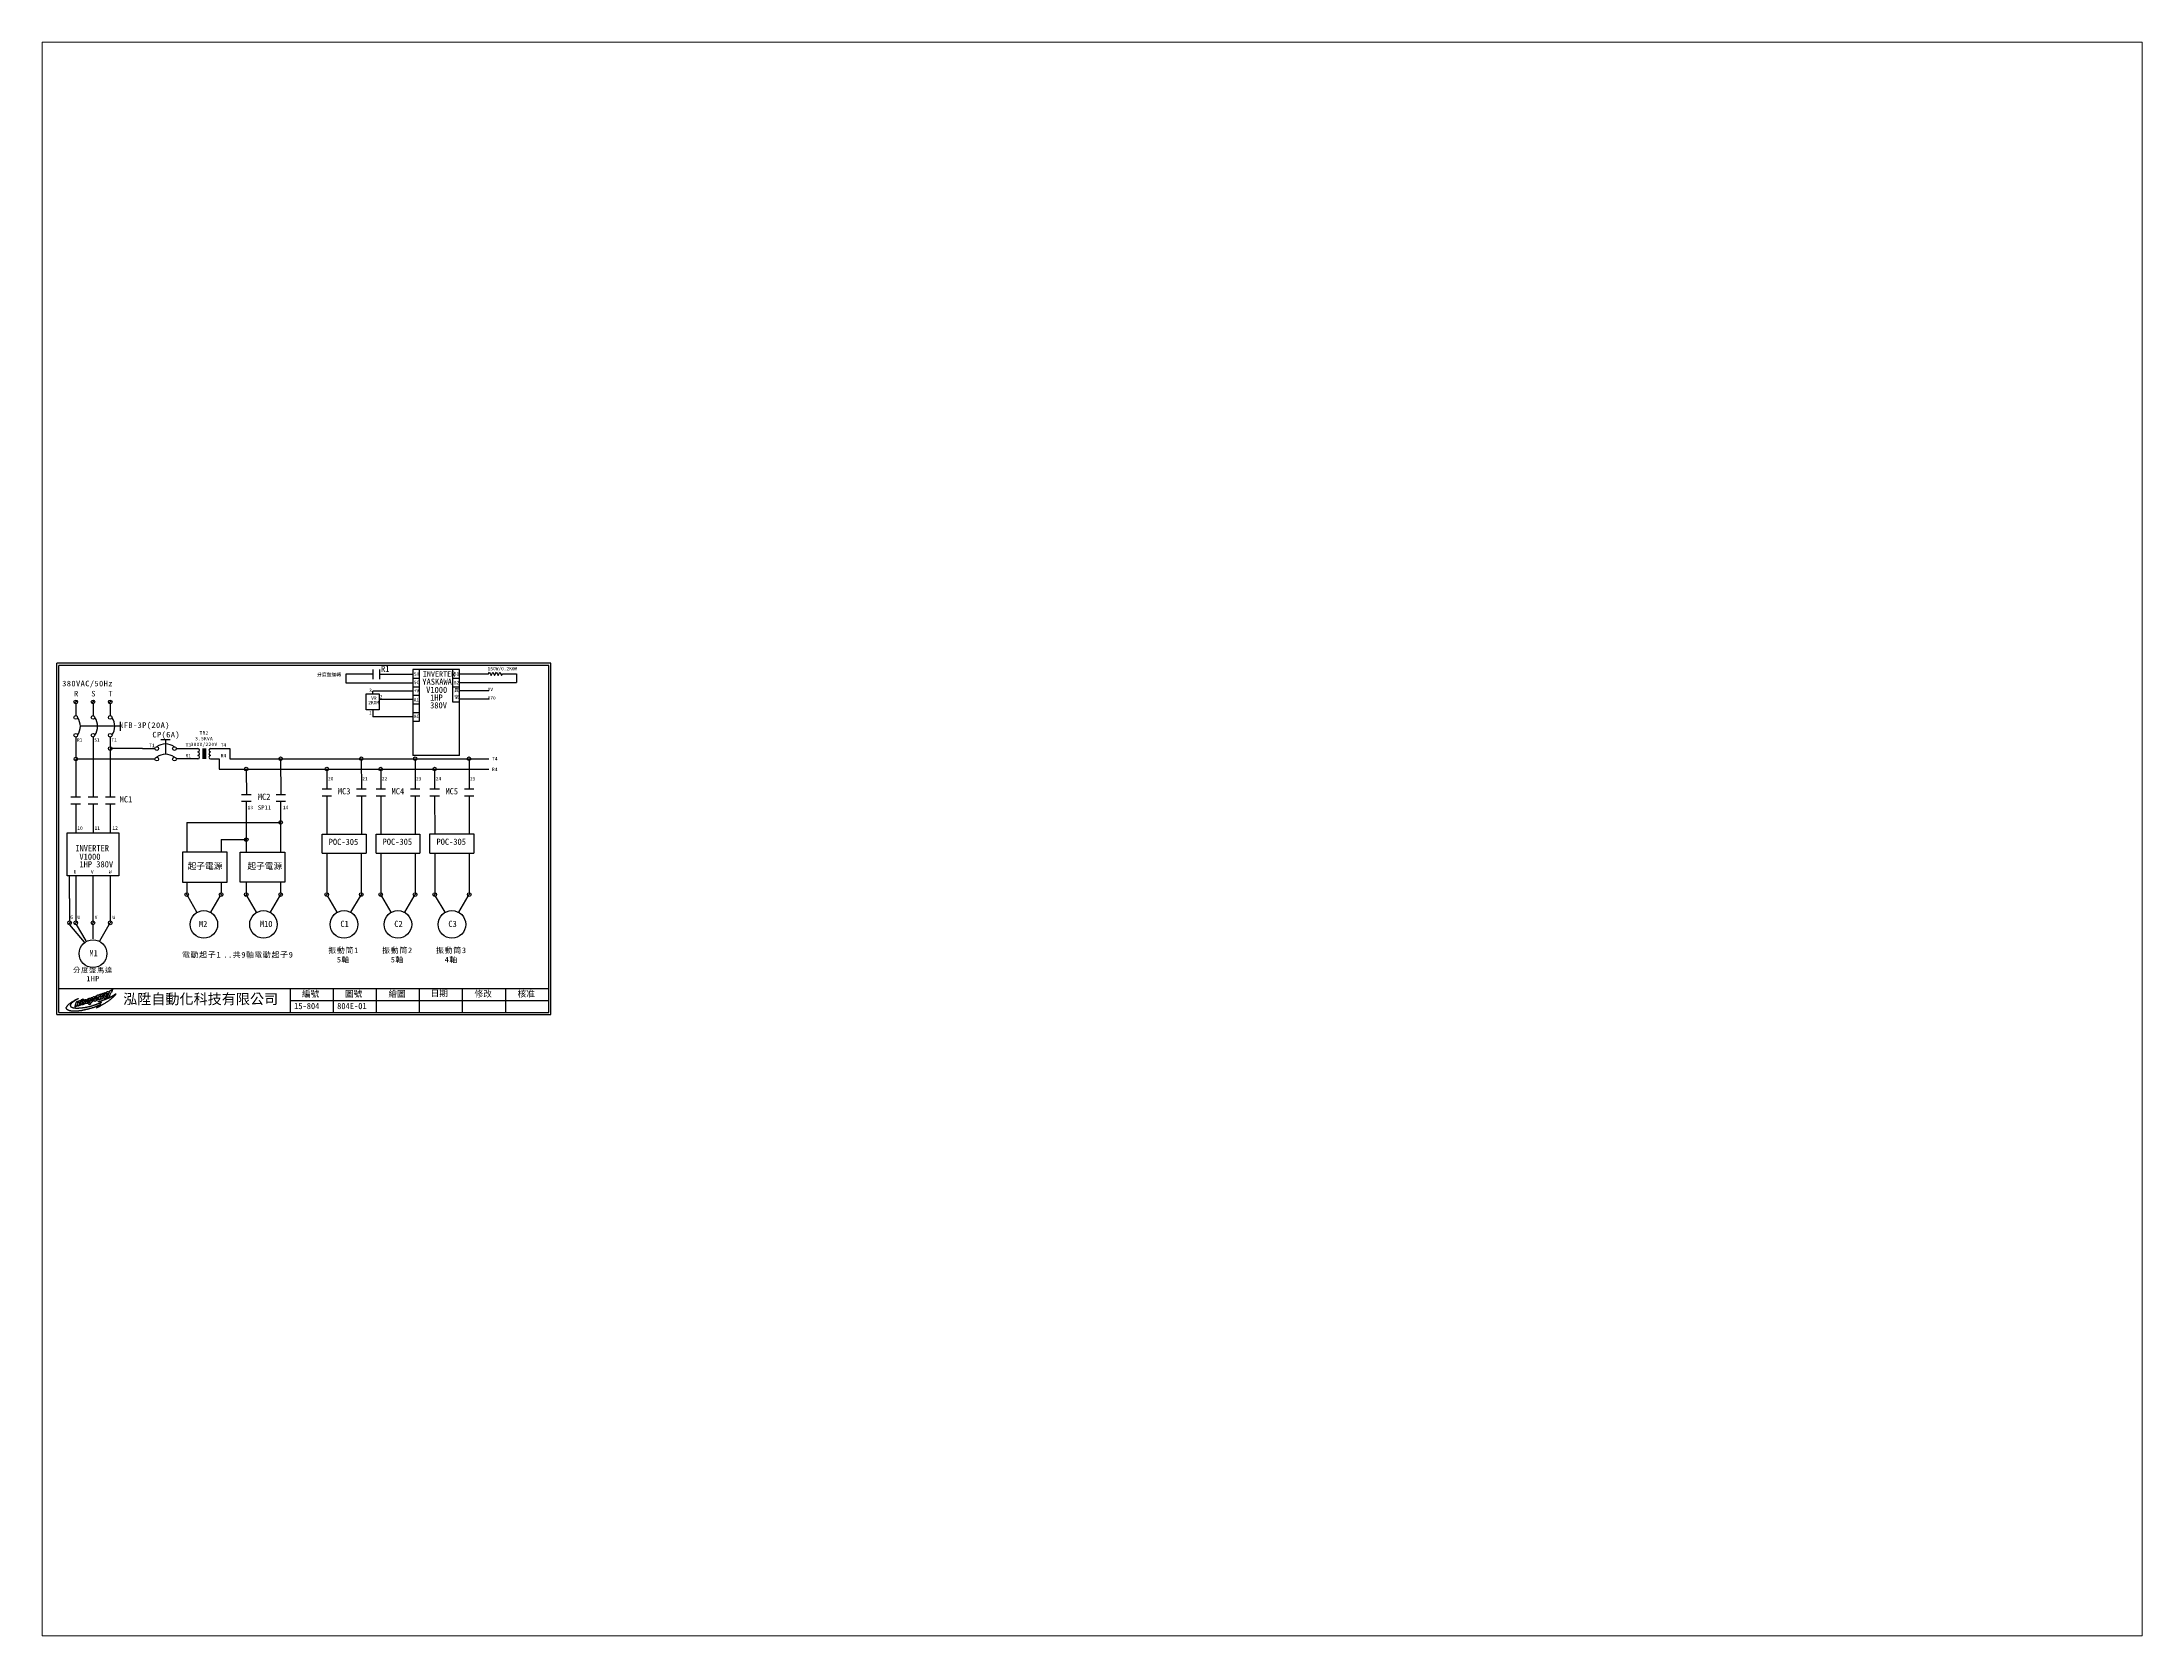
# Paper-space layout '配置1' of a CAD drawing. Extents: x 26 to 231, y 20 to 176.
# The model-space entities are those that its viewports show. They can reach past a viewport. Long polylines and large blocks are cut down to what shows.
import ezdxf

# ---------------------------------------------------------------- set-up
doc = ezdxf.new("R2010")
doc.units = 0
doc.linetypes.add('HIDDEN9', pattern=[3.5, 2, -1.5])
doc.layers.get('0').update_dxf_attribs({"linetype": 'CONTINUOUS'})
for name, color, linetype in [('圖框層', 7, 'CONTINUOUS'), ('標尺寸層', 3, 'CONTINUOUS'), ('輪廓線層', 7, 'CONTINUOUS')]:
    doc.layers.add(name, color=color, linetype=linetype)
doc.styles.add('STSL', font='kaiu.ttf')
doc.styles.add('標楷體', font='kaiu.ttf')

msp = doc.modelspace()

# ---------------------------------------------------------------- linework, layer by layer
for p, q in [((193.7, 200.6), (177.9, 200.6)), ((177.9, 200.6), (177.9, 195.6)), ((177.9, 195.6), (216.8, 195.6)), ((197.6, 200.6), (216.8, 200.6)), ((243.9, 203.4), (216.8, 203.4)), ((216.8, 203.4), (216.8, 153.4)), ((216.8, 203.4), (216.8, 193.4)), ((216.8, 203.4), (216.8, 198.4)), ((216.8, 198.4), (220.7, 198.4)), ((220.7, 198.4), (220.7, 203.4)), ((220.7, 193.4), (220.7, 198.4)), ((240, 203.4), (240, 198.4)), ((240, 198.4), (243.9, 198.4)), ((240, 198.4), (240, 193.4)), ((243.9, 153.4), (243.9, 203.4)), ((243.9, 198.4), (243.9, 203.4)), ((243.9, 200.9), (260.9, 200.9)), ((243.9, 193.4), (243.9, 198.4)), ((243.9, 195.9), (277, 195.9)), ((260.9, 200.9), (261.4, 201.9)), ((261.4, 201.9), (262.4, 199.9)), ((262.4, 199.9), (263.4, 201.9)), ((263.4, 201.9), (264.4, 199.9)), ((264.4, 199.9), (265.4, 201.9)), ((265.4, 201.9), (266.4, 199.9)), ((266.4, 199.9), (267.4, 201.9)), ((267.4, 201.9), (268.4, 199.9)), ((268.4, 199.9), (268.9, 200.9)), ((268.9, 200.9), (277, 200.9)), ((277, 200.9), (277, 195.9)), ((21.9, 185.3), (20.3, 183.8)), ((31.9, 185.3), (30.3, 183.8)), ((41.9, 185.3), (40.3, 183.8)), ((189.8, 189.3), (197.4, 189.3)), ((189.8, 179.9), (189.8, 189.3)), ((193.6, 189.3), (193.6, 190.9)), ((216.8, 190.9), (193.6, 190.9)), ((197.4, 189.3), (197.4, 179.9)), ((216.8, 185.9), (197.4, 185.9)), ((216.8, 193.4), (220.7, 193.4)), ((216.8, 188.4), (220.7, 188.4)), ((216.8, 183.4), (220.7, 183.4)), ((220.7, 188.4), (220.7, 193.4)), ((220.7, 183.4), (220.7, 188.4)), ((220.7, 178.4), (220.7, 183.4)), ((240, 193.4), (243.9, 193.4)), ((240, 193.4), (244, 193.4)), ((240, 193.4), (240, 188.4)), ((240, 184.7), (244, 184.7)), ((197.4, 179.9), (189.8, 179.9)), ((193.6, 179.9), (193.6, 175.9)), ((216.8, 175.9), (193.6, 175.9)), ((216.8, 178.4), (220.7, 178.4)), ((216.8, 173.4), (220.7, 173.4)), ((220.7, 173.4), (220.7, 178.4)), ((21.1, 152.5), (21.1, 152.4)), ((21.1, 151.3), (21.1, 129.4)), ((140.1, 151.6), (140.2, 130.9)), ((186.9, 151.6), (186.9, 150.6)), ((186.9, 151.6), (187, 134.1)), ((243.9, 153.4), (216.8, 153.4)), ((218.2, 151.6), (218.2, 134.1)), ((249.5, 151.6), (249.5, 150.6)), ((249.5, 151.6), (249.5, 134.1)), ((41.1, 142.5), (41.1, 129.4)), ((120.1, 144.5), (120.2, 130.9)), ((166.9, 145.6), (167, 134.1)), ((198.2, 144.6), (198.2, 134.1)), ((229.5, 144.6), (229.5, 134.1)), ((41.1, 125.4), (41.1, 115.4)), ((120.1, 126.9), (120.1, 121)), ((140.1, 126.9), (140.1, 121)), ((167, 130.1), (167, 107.8)), ((187, 130.1), (187, 107.8)), ((198.3, 130.1), (198.3, 107.8)), ((218.2, 130.1), (218.3, 107.8)), ((229.5, 130.1), (229.6, 107.9)), ((249.5, 130.1), (249.6, 107.9)), ((85.5, 114.6), (85.5, 97.3)), ((120.1, 121), (120.1, 97.3)), ((140.1, 121), (140.1, 97.3)), ((105.5, 104.6), (105.5, 97.3)), ((166.9, 96.7), (166.9, 73.8)), ((186.9, 96.7), (186.9, 73.8)), ((198.2, 96.7), (198.2, 73.8)), ((218.2, 96.7), (218.2, 73.8)), ((229.6, 96.7), (229.6, 73.8)), ((249.6, 96.7), (249.6, 73.8)), ((41.1, 83.6), (41.1, 57.4)), ((84.8, 73.5), (86.3, 72)), ((85.5, 79.9), (85.5, 73.8)), ((104.8, 73.5), (106.3, 72)), ((105.5, 79.9), (105.5, 73.8)), ((120.9, 73.5), (119.4, 72)), ((120.1, 79.9), (120.1, 73.8)), ((140.9, 73.5), (139.4, 72)), ((140.1, 79.9), (140.1, 73.8)), ((167.7, 73.5), (166.2, 72)), ((187.7, 73.5), (186.2, 72)), ((199, 73.5), (197.5, 72)), ((219, 73.5), (217.5, 72)), ((230.3, 73.5), (228.8, 72)), ((250.3, 73.5), (248.8, 72)), ((91.5, 62.4), (86.1, 71.8)), ((99.5, 62.4), (105, 71.8)), ((126.1, 62.4), (120.7, 71.8)), ((134.1, 62.4), (139.6, 71.8)), ((172.9, 62.4), (167.5, 71.8)), ((180.9, 62.4), (186.4, 71.8)), ((204.2, 62.4), (198.8, 71.8)), ((212.2, 62.4), (217.7, 71.8)), ((235.6, 62.4), (230.1, 71.8)), ((243.6, 62.4), (249, 71.8)), ((18.3, 57.1), (16.8, 55.5)), ((21.8, 57.1), (20.3, 55.5)), ((27.1, 45.9), (21.6, 55.4)), ((31.8, 57), (30.3, 55.5)), ((35.1, 45.9), (40.5, 55.4)), ((41.8, 57.1), (40.3, 55.5))]:
    msp.add_line(p, q)
at = {"color": 7}
for p, q in [((240, 188.5), (240, 184.7)), ((243.8, 191.3), (261.1, 191.3)), ((243.9, 186.4), (261, 186.4))]:
    msp.add_line(p, q, dxfattribs=at)
at = {"color": 7, "linetype": 'HIDDEN9'}
for p, q in [((46.8, 170.4), (23.8, 170.4)), ((73.2, 162.8), (73.2, 154.1))]:
    msp.add_line(p, q, dxfattribs=at)
for centre, radius in [((21.1, 184.6), 1.07), ((31.1, 184.6), 1.07), ((41.1, 184.6), 1.07), ((21.1, 175.6), 1.07), ((31.1, 175.6), 1.07), ((41.1, 175.6), 1.07), ((21.1, 165.2), 1.07), ((31.1, 165.2), 1.07), ((41.1, 165.2), 1.07), ((21.1, 151.4), 1), ((41.1, 157.5), 1.07), ((68.1, 157.5), 1.07), ((68.1, 151.4), 1.07), ((78.4, 157.5), 1.07), ((78.4, 151.4), 1.07), ((120.1, 145.6), 1.07), ((140.1, 151.6), 1.07), ((229.5, 145.6), 1), ((249.5, 151.6), 1), ((140.1, 114.6), 1.07), ((120.1, 104.6), 1.07), ((85.5, 72.7), 1.07), ((105.5, 72.7), 1.07), ((120.1, 72.7), 1.07), ((140.1, 72.7), 1.07), ((166.9, 72.7), 1.07), ((186.9, 72.7), 1.07), ((198.2, 72.7), 1.07), ((218.2, 72.7), 1.07), ((229.6, 72.7), 1.07), ((249.6, 72.7), 1.07), ((95.5, 55.4), 8), ((130.1, 55.4), 8), ((176.9, 55.4), 8), ((208.2, 55.4), 8), ((239.6, 55.4), 8), ((17.5, 56.3), 1.07), ((21.1, 56.3), 1.07), ((31.1, 56.3), 1.07), ((41.1, 56.3), 1.07), ((31.1, 38.4), 8)]:
    msp.add_circle(centre, radius)
at = {"color": 7}
for centre, start, end in [((14.7, 170.4), 325.1286, 34.8714), ((24.7, 170.4), 325.1286, 34.8714), ((34.7, 170.4), 325.1286, 34.8714), ((73.2, 151.1), 55.1286, 124.8714), ((73.2, 145.1), 55.1286, 124.8714)]:
    msp.add_arc(centre, 9.05, start, end, dxfattribs=at)
at = {"layer": '圖框層', "color": 7}
for p, q in [((297, 207), (10, 207)), ((10, 3), (10, 207)), ((295.8, 205.7), (11.2, 205.7)), ((11.2, 4.2), (11.2, 205.7)), ((295.8, 4.2), (295.8, 205.7)), ((297, 3), (297, 207)), ((11.2, 18.2), (295.8, 18.2)), ((145.8, 4.2), (145.8, 18.2)), ((170.8, 4.2), (170.8, 18.2)), ((195.8, 4.2), (195.8, 18.2)), ((220.8, 4.2), (220.8, 18.2)), ((245.8, 4.2), (245.8, 18.2)), ((270.8, 4.2), (270.8, 18.2)), ((10, 3), (297, 3)), ((11.2, 4.2), (295.8, 4.2)), ((145.8, 11.2), (295.8, 11.2))]:
    msp.add_line(p, q, dxfattribs=at)
at = {"layer": '標尺寸層', "color": 7}
for p, q in [((193.7, 203.4), (193.7, 197.8)), ((197.6, 203.4), (197.6, 197.8)), ((21.1, 183.5), (21.1, 176.7)), ((31.1, 183.5), (31.1, 176.7)), ((41.1, 183.5), (41.1, 176.7)), ((46.8, 173.1), (46.8, 167.7)), ((21.1, 164.2), (21.1, 164.1)), ((21.1, 164.2), (21.1, 152.5)), ((31.1, 164.2), (31.1, 164.1)), ((31.1, 164.1), (31.1, 155)), ((41.1, 164.2), (41.1, 164.1)), ((41.1, 164.1), (41.1, 158.6)), ((70.5, 162.8), (76, 162.8)), ((21.1, 151.4), (21.1, 151.3)), ((67, 151.4), (21.1, 151.3)), ((31.1, 155), (31.1, 129.4)), ((31.1, 153.9), (31.1, 153.8)), ((59.9, 157.5), (41.1, 157.5)), ((41.1, 157.5), (41.1, 142.5)), ((41.1, 156.4), (41.1, 156.3)), ((59.9, 157.5), (67, 157.5)), ((79.5, 157.5), (79.6, 157.5)), ((85.4, 151.5), (79.5, 151.5)), ((79.6, 157.5), (92, 157.5)), ((92, 151.5), (85.4, 151.5)), ((94.9, 157.5), (94.9, 151.6)), ((95.6, 157.5), (95.6, 151.6)), ((96.4, 157.5), (96.4, 151.6)), ((99.4, 157.5), (110.5, 157.5)), ((99.4, 151.5), (104.4, 151.5)), ((104.4, 151.5), (104.4, 145.6)), ((110.5, 157.5), (110.5, 151.6)), ((110.5, 151.6), (120.1, 151.6)), ((120.1, 151.6), (166.9, 151.6)), ((166.9, 151.6), (261.1, 151.6)), ((104.4, 145.6), (120.1, 145.6)), ((120.1, 145.6), (166.9, 145.6)), ((166.9, 145.6), (261.1, 145.6)), ((198.2, 145.6), (229.5, 145.6)), ((18.3, 129.4), (23.9, 129.4)), ((18.3, 125.4), (23.9, 125.4)), ((21.1, 125.4), (21.1, 115.4)), ((28.3, 129.4), (33.9, 129.4)), ((28.3, 125.4), (33.9, 125.4)), ((31.1, 125.4), (31.1, 108.6)), ((38.3, 129.4), (43.9, 129.4)), ((38.3, 125.4), (43.9, 125.4)), ((117.4, 130.9), (122.9, 130.9)), ((117.4, 126.9), (122.9, 126.9)), ((120.1, 126.9), (120.1, 121)), ((137.4, 130.9), (142.9, 130.9)), ((137.4, 126.9), (142.9, 126.9)), ((164.2, 134.1), (169.7, 134.1)), ((164.2, 130.1), (169.7, 130.1)), ((184.2, 134.1), (189.7, 134.1)), ((184.2, 130.1), (189.7, 130.1)), ((195.5, 134.1), (201, 134.1)), ((195.5, 130.1), (201, 130.1)), ((215.5, 134.1), (221, 134.1)), ((215.5, 130.1), (221, 130.1)), ((226.8, 134.1), (232.3, 134.1)), ((226.8, 130.1), (232.3, 130.1)), ((246.8, 134.1), (252.3, 134.1)), ((246.8, 130.1), (252.3, 130.1)), ((21.1, 115.4), (21.1, 108.6)), ((41.1, 115.4), (41.1, 108.6)), ((85.5, 114.6), (140.1, 114.6)), ((16.1, 83.6), (16.1, 108.6)), ((16.1, 108.6), (41.1, 108.6)), ((41.1, 108.6), (46.1, 108.6)), ((46.1, 108.6), (46.1, 83.6)), ((105.5, 104.6), (120.1, 104.6)), ((164.2, 107.8), (169.7, 107.8)), ((164.2, 96.7), (164.2, 107.8)), ((169.7, 107.8), (184.2, 107.8)), ((184.2, 107.8), (189.7, 107.8)), ((189.7, 107.8), (189.7, 96.7)), ((195.5, 107.8), (201, 107.8)), ((195.5, 96.7), (195.5, 107.8)), ((201, 107.8), (215.5, 107.8)), ((215.5, 107.8), (221, 107.8)), ((221, 107.8), (221, 96.7)), ((226.8, 107.9), (232.3, 107.9)), ((226.8, 96.7), (226.8, 107.9)), ((232.3, 107.9), (246.8, 107.9)), ((246.8, 107.9), (252.3, 107.9)), ((252.3, 107.9), (252.3, 96.7)), ((164.2, 96.7), (169.7, 96.7)), ((169.7, 96.7), (184.2, 96.7)), ((184.2, 96.7), (189.7, 96.7)), ((195.5, 96.7), (201, 96.7)), ((201, 96.7), (215.5, 96.7)), ((215.5, 96.7), (221, 96.7)), ((226.8, 96.7), (232.3, 96.7)), ((232.3, 96.7), (246.8, 96.7)), ((246.8, 96.7), (252.3, 96.7)), ((21.1, 83.6), (16.1, 83.6)), ((17.5, 70.5), (17.5, 83.6)), ((21.1, 83.6), (21.1, 57.4)), ((46.1, 83.6), (21.1, 83.6)), ((31.1, 57.4), (31.1, 83.6)), ((17.5, 70.5), (17.5, 57.4)), ((17.5, 55.2), (25.9, 45.1)), ((31.1, 47), (31.1, 55.2))]:
    msp.add_line(p, q, dxfattribs=at)
for points in [[(109, 97.3), (83, 97.3), (83, 79.9), (109, 79.9)], [(116.6, 97.3), (142.6, 97.3), (142.6, 79.9), (116.6, 79.9)]]:
    msp.add_lwpolyline(points, close=True, dxfattribs=at)
for centre in [(166.9, 145.6), (186.9, 151.6), (198.2, 145.6), (218.2, 151.6)]:
    msp.add_circle(centre, 1, dxfattribs=at)
for centre, start, end in [((92, 156.5), 270, 90), ((92, 154.5), 270, 90), ((92, 152.5), 270, 90), ((99.4, 156.5), 90, 270), ((99.4, 154.5), 90, 270), ((99.4, 152.5), 90, 270)]:
    msp.add_arc(centre, 1, start, end, dxfattribs=at)
at = {"layer": '輪廓線層', "color": 1}
msp.add_lwpolyline([(34.6, 8.4), (34.3, 8.3), (34, 8.2), (33.7, 8.1), (33.4, 7.9), (33.1, 7.8), (32.8, 7.7), (32.5, 7.5), (32.2, 7.4), (32, 7.3), (31.7, 7.2), (31.5, 7.2), (31.3, 7.1), (31.1, 7), (30.9, 6.9), (30.6, 6.9), (30.4, 6.8), (30.2, 6.7), (29.9, 6.6), (29.6, 6.6), (29.3, 6.5), (29, 6.4), (28.7, 6.3), (28.4, 6.2), (28.2, 6.2), (27.9, 6.1), (27.7, 6), (27.4, 6), (27.2, 5.9), (27, 5.9), (26.8, 5.8), (26.6, 5.8), (26.4, 5.7), (26.2, 5.7), (26, 5.6), (25.9, 5.6), (25.7, 5.6), (25.5, 5.5), (25.3, 5.5), (25.1, 5.5), (24.9, 5.4), (24.8, 5.4), (24.6, 5.4), (24.4, 5.3), (24.2, 5.3), (24, 5.3), (23.9, 5.3), (23.7, 5.2), (23.5, 5.2), (23.4, 5.2), (23.2, 5.2), (23, 5.2), (22.9, 5.2), (22.7, 5.1), (22.6, 5.1), (22.4, 5.1), (22.2, 5.1), (22.1, 5.1), (21.9, 5.1), (21.7, 5.1), (21.6, 5.1), (21.4, 5), (21.2, 5), (21, 5), (20.9, 5), (20.7, 5), (20.5, 5), (20.4, 5), (20.3, 5), (20.1, 5), (20, 5), (19.8, 5), (19.7, 5), (19.6, 5), (19.5, 5), (19.4, 5), (19.2, 5.1), (19.1, 5.1), (19, 5.1), (18.9, 5.1), (18.8, 5.1), (18.7, 5.1), (18.5, 5.1), (18.4, 5.1), (18.3, 5.2), (18.1, 5.2), (18, 5.2), (17.9, 5.2), (17.7, 5.2), (17.6, 5.3), (17.5, 5.3), (17.3, 5.3), (17.2, 5.4), (17.1, 5.4), (16.9, 5.5), (16.8, 5.5), (16.7, 5.6), (16.6, 5.6), (16.5, 5.7), (16.4, 5.7), (16.3, 5.7), (16.2, 5.8), (16.2, 5.8), (16.1, 5.9), (16, 5.9), (16, 6), (15.9, 6), (15.9, 6.1), (15.9, 6.1), (15.8, 6.1), (15.8, 6.2), (15.8, 6.2), (15.8, 6.2), (15.8, 6.3), (15.7, 6.3), (15.7, 6.3), (15.7, 6.4), (15.7, 6.4), (15.7, 6.4), (15.7, 6.5), (15.7, 6.5), (15.7, 6.5), (15.7, 6.6), (15.7, 6.6), (15.7, 6.6), (15.7, 6.7), (15.7, 6.7), (15.6, 6.7), (15.6, 6.8), (15.6, 6.8), (15.6, 6.9), (15.6, 6.9), (15.6, 6.9), (15.6, 7), (15.6, 7), (15.6, 7), (15.6, 7.1), (15.6, 7.1), (15.6, 7.2), (15.6, 7.2), (15.6, 7.2), (15.7, 7.3), (15.7, 7.3), (15.7, 7.4), (15.7, 7.4), (15.8, 7.5), (15.8, 7.5), (15.8, 7.6), (15.9, 7.7), (15.9, 7.8), (16, 7.8), (16, 7.9), (16.1, 8), (16.2, 8.1), (16.2, 8.2), (16.3, 8.3), (16.4, 8.4), (16.5, 8.5), (16.6, 8.6), (16.7, 8.7), (16.8, 8.8), (16.9, 8.9), (17, 9), (17.1, 9.1), (17.3, 9.2), (17.4, 9.3), (17.5, 9.4), (17.7, 9.5), (17.8, 9.6), (17.9, 9.7), (18.1, 9.8), (18.2, 9.9), (18.3, 10), (18.5, 10.1), (18.6, 10.2), (18.7, 10.3), (18.8, 10.4), (19, 10.4), (19.1, 10.5), (19.2, 10.6), (19.3, 10.7), (19.4, 10.7), (19.5, 10.8), (19.6, 10.8), (19.8, 10.9), (19.9, 11), (20, 11), (20.1, 11.1), (20.2, 11.1), (20.3, 11.2), (20.4, 11.3), (20.6, 11.4), (20.8, 11.5), (20.9, 11.6), (21.1, 11.7), (21.3, 11.8), (21.6, 11.9), (21.8, 12), (21.9, 12.1), (22.1, 12.2), (22.3, 12.2), (22.4, 12.3), (22.5, 12.3), (22.6, 12.4), (22.6, 12.4), (22.7, 12.4), (22.7, 12.4), (22.7, 12.4), (22.6, 12.3), (22.6, 12.3), (22.6, 12.3), (22.5, 12.2), (22.4, 12.2), (22.4, 12.2), (22.3, 12.1), (22.2, 12.1), (22.1, 12), (22, 11.9), (21.9, 11.9), (21.7, 11.8), (21.6, 11.8), (21.5, 11.7), (21.4, 11.6), (21.3, 11.5), (21.1, 11.5), (21, 11.4), (20.9, 11.3), (20.7, 11.2), (20.6, 11.2), (20.5, 11.1), (20.3, 11), (20.2, 10.9), (20.1, 10.8), (20, 10.7), (19.9, 10.7), (19.7, 10.6), (19.6, 10.5), (19.5, 10.4), (19.4, 10.3), (19.3, 10.3), (19.2, 10.2), (19.1, 10.1), (19, 10), (18.9, 9.9), (18.8, 9.8), (18.7, 9.7), (18.6, 9.6), (18.6, 9.6), (18.5, 9.5), (18.4, 9.4), (18.4, 9.3), (18.3, 9.3), (18.2, 9.2), (18.2, 9.1), (18.2, 9.1), (18.1, 9), (18.1, 8.9), (18.1, 8.9), (18, 8.8), (18, 8.8), (18, 8.7), (18, 8.6), (18, 8.6), (18, 8.5), (18, 8.5), (17.9, 8.4), (17.9, 8.4), (17.9, 8.3), (17.9, 8.3), (17.9, 8.2), (18, 8.2), (18, 8.2), (18, 8.1), (18, 8.1), (18, 8), (18, 8), (18, 8), (18, 7.9), (18.1, 7.9), (18.1, 7.9), (18.1, 7.8), (18.1, 7.8), (18.2, 7.8), (18.2, 7.7), (18.2, 7.7), (18.2, 7.7), (18.3, 7.6), (18.3, 7.6), (18.4, 7.6), (18.4, 7.5), (18.4, 7.5), (18.5, 7.5), (18.5, 7.5), (18.6, 7.4), (18.7, 7.4), (18.7, 7.4), (18.8, 7.3), (18.8, 7.3), (18.9, 7.3), (19, 7.2), (19, 7.2), (19.1, 7.2), (19.2, 7.2), (19.3, 7.1), (19.3, 7.1), (19.4, 7.1), (19.5, 7.1), (19.6, 7), (19.6, 7), (19.7, 7), (19.8, 7), (19.9, 7), (20, 7), (20.1, 6.9), (20.2, 6.9), (20.3, 6.9), (20.4, 6.9), (20.5, 6.9), (20.6, 6.9), (20.8, 6.9), (20.9, 6.8), (21, 6.8), (21.2, 6.8), (21.3, 6.8), (21.5, 6.8), (21.6, 6.8), (21.8, 6.8), (21.9, 6.8), (22.1, 6.8), (22.3, 6.8), (22.5, 6.8), (22.7, 6.8), (22.8, 6.8), (23, 6.9), (23.2, 6.9), (23.4, 6.9), (23.6, 6.9), (23.8, 6.9), (24, 6.9), (24.1, 6.9), (24.3, 7), (24.5, 7), (24.7, 7), (24.8, 7), (25, 7), (25.1, 7.1), (25.3, 7.1), (25.5, 7.1), (25.7, 7.1), (25.9, 7.2), (26, 7.2), (26.3, 7.2), (26.5, 7.2), (26.7, 7.3), (27, 7.3), (27.2, 7.4), (27.5, 7.4), (27.8, 7.5), (28.1, 7.5), (28.3, 7.6), (28.6, 7.7), (28.9, 7.7), (29.2, 7.8), (29.5, 7.9), (29.7, 8), (30, 8), (30.3, 8.1), (30.5, 8.2), (30.7, 8.2), (31, 8.3), (31.2, 8.4), (31.4, 8.4), (31.6, 8.5), (31.8, 8.5), (31.9, 8.6), (32.1, 8.6), (32.2, 8.7), (32.4, 8.7), (32.5, 8.8), (32.6, 8.8), (32.7, 8.8), (32.8, 8.9), (32.9, 8.9), (33, 9), (33.1, 9), (33.3, 9.1), (33.4, 9.1), (33.6, 9.2), (33.8, 9.2), (33.9, 9.3), (34.1, 9.4), (34.3, 9.4), (34.4, 9.5), (34.6, 9.6), (34.7, 9.6), (34.8, 9.6), (35, 9.7), (35.1, 9.7), (35.2, 9.8), (35.3, 9.8), (35.4, 9.9), (35.5, 9.9), (35.6, 9.9), (35.7, 10), (35.8, 10), (35.9, 10.1), (36, 10.1), (36, 10.1), (36, 10.2), (36.1, 10.2), (36.1, 10.2), (36, 10.2), (36, 10.2), (35.9, 10.2), (35.9, 10.3), (35.8, 10.3), (35.7, 10.3), (35.6, 10.3), (35.6, 10.3), (35.5, 10.3), (35.4, 10.3), (35.3, 10.3), (35.2, 10.3), (35.1, 10.3), (35, 10.4), (35, 10.4), (34.9, 10.4), (34.8, 10.4), (34.7, 10.4), (34.6, 10.4), (34.5, 10.4), (34.4, 10.4), (34.3, 10.4), (34.3, 10.4), (34.2, 10.5), (34.2, 10.5), (34.1, 10.5), (34.1, 10.5), (34.1, 10.5), (34, 10.5), (34, 10.5), (34.1, 10.5), (34.1, 10.6), (34.1, 10.6), (34.2, 10.6), (34.2, 10.6), (34.3, 10.6), (34.4, 10.7), (34.5, 10.7), (34.6, 10.7), (34.8, 10.8), (34.9, 10.8), (35.1, 10.8), (35.2, 10.9), (35.4, 10.9), (35.5, 11), (35.7, 11), (35.9, 11.1), (36.1, 11.1), (36.3, 11.2), (36.4, 11.2), (36.6, 11.3), (36.8, 11.4), (37, 11.4), (37.2, 11.5), (37.4, 11.5), (37.6, 11.6), (37.7, 11.7), (37.9, 11.7), (38.1, 11.8), (38.3, 11.9), (38.6, 12), (38.8, 12), (39, 12.1), (39.3, 12.3), (39.5, 12.4), (39.8, 12.5), (40.1, 12.6), (40.3, 12.7), (40.6, 12.8), (40.8, 12.9), (41, 13.1), (41.2, 13.2), (41.4, 13.3), (41.6, 13.4), (41.8, 13.5), (42, 13.6), (42.2, 13.7), (42.3, 13.8), (42.5, 13.9), (42.7, 14), (42.8, 14.1), (43, 14.2), (43.1, 14.3), (43.3, 14.4), (43.4, 14.5), (43.6, 14.6), (43.7, 14.7), (43.9, 14.8), (44, 14.9), (44.1, 15), (44.2, 15), (44.2, 15.1), (44.3, 15.1), (44.4, 15.1), (44.4, 15.1), (44.4, 15.1), (44.4, 15.1), (44.3, 15), (44.3, 14.9), (44.3, 14.9), (44.2, 14.8), (44.2, 14.7), (44.1, 14.6), (44.1, 14.6), (44, 14.5), (44, 14.4), (43.9, 14.4), (43.9, 14.3), (43.8, 14.2), (43.8, 14.2), (43.7, 14.1), (43.6, 14), (43.6, 13.9), (43.5, 13.9), (43.4, 13.8), (43.3, 13.7), (43.2, 13.6), (43.1, 13.5), (43, 13.4), (42.9, 13.3), (42.8, 13.2), (42.7, 13), (42.5, 12.9), (42.4, 12.8), (42.2, 12.7), (42.1, 12.5), (41.9, 12.4), (41.8, 12.2), (41.6, 12.1), (41.4, 12), (41.2, 11.8), (41.1, 11.7), (40.9, 11.5), (40.6, 11.3), (40.4, 11.2), (40.2, 11), (39.9, 10.9), (39.7, 10.7), (39.4, 10.5), (39.2, 10.3), (38.9, 10.2), (38.7, 10), (38.4, 9.8), (38.1, 9.7), (37.9, 9.5), (37.6, 9.3), (37.4, 9.2), (37.1, 9), (36.8, 8.9), (36.6, 8.7), (36.3, 8.6), (36, 8.4), (35.8, 8.3), (35.5, 8.1), (35.3, 8), (35, 7.8), (34.8, 7.7), (34.6, 7.6), (34.4, 7.5), (34.3, 7.4), (34.1, 7.3), (34, 7.3), (33.8, 7.2), (33.7, 7.1), (33.6, 7.1), (33.5, 7), (33.4, 7), (33.4, 7), (33.3, 6.9), (33.2, 6.9), (33.2, 6.9), (33.2, 6.9), (33.1, 6.9), (33.2, 6.9), (33.2, 6.9), (33.2, 7), (33.3, 7), (33.4, 7.1), (33.4, 7.2), (33.6, 7.2), (33.7, 7.3), (33.8, 7.4), (33.9, 7.5), (34.1, 7.7), (34.3, 7.8), (34.4, 7.9), (34.6, 8), (34.7, 8.1), (34.9, 8.3), (35.1, 8.4), (35.2, 8.5), (35.3, 8.6), (35.4, 8.7), (35.5, 8.7), (35.6, 8.8), (35.7, 8.9), (35.7, 8.9), (35.7, 8.9), (35.7, 8.9), (35.6, 8.9), (35.5, 8.8), (35.4, 8.8), (35.2, 8.7), (35, 8.6), (34.8, 8.5)], close=True, dxfattribs=at)
at = {"layer": '輪廓線層', "color": 116}
for points in [[(27.8, 10.4), (27.8, 10.3), (27.8, 10.3), (27.8, 10.3), (27.8, 10.3), (27.8, 10.3), (27.8, 10.3), (27.8, 10.3), (27.8, 10.2), (27.8, 10.2), (27.8, 10.2), (27.8, 10.2), (27.8, 10.2), (27.9, 10.2), (27.9, 10.2), (27.9, 10.2), (27.9, 10.2), (27.9, 10.2), (27.9, 10.2), (28, 10.2), (28, 10.2), (28, 10.2), (28, 10.2), (28, 10.2), (28.1, 10.2), (28.1, 10.3), (28.1, 10.3), (28.1, 10.3), (28.2, 10.3), (28.2, 10.3), (28.2, 10.3), (28.2, 10.3), (28.2, 10.3), (28.2, 10.4), (28.3, 10.4), (28.3, 10.4), (28.3, 10.4), (28.3, 10.4), (28.3, 10.4), (28.3, 10.5), (28.3, 10.5), (28.3, 10.5), (28.4, 10.5), (28.4, 10.5), (28.4, 10.5), (28.4, 10.5), (28.4, 10.5), (28.5, 10.5), (28.5, 10.5), (28.5, 10.6), (28.6, 10.6), (28.7, 10.6), (28.7, 10.6), (28.8, 10.6), (28.8, 10.6), (28.9, 10.6), (28.9, 10.6), (29, 10.6), (29, 10.6), (29, 10.6), (29, 10.6), (29, 10.6), (29, 10.6), (29, 10.5), (29, 10.5), (29, 10.5), (28.9, 10.5), (28.9, 10.4), (28.9, 10.4), (28.9, 10.4), (28.9, 10.4), (28.9, 10.3), (28.8, 10.3), (28.8, 10.3), (28.8, 10.3), (28.8, 10.2), (28.8, 10.2), (28.7, 10.2), (28.7, 10.2), (28.7, 10.1), (28.7, 10.1), (28.7, 10.1), (28.6, 10), (28.6, 10), (28.6, 10), (28.6, 10), (28.5, 9.9), (28.5, 9.9), (28.5, 9.9), (28.4, 9.8), (28.4, 9.8), (28.4, 9.8), (28.3, 9.8), (28.3, 9.7), (28.3, 9.7), (28.2, 9.7), (28.2, 9.7), (28.1, 9.6), (28.1, 9.6), (28.1, 9.6), (28, 9.6), (28, 9.5), (27.9, 9.5), (27.9, 9.5), (27.9, 9.5), (27.8, 9.4), (27.8, 9.4), (27.8, 9.4), (27.7, 9.4), (27.7, 9.4), (27.7, 9.4), (27.6, 9.4), (27.6, 9.4), (27.6, 9.4), (27.5, 9.4), (27.5, 9.4), (27.5, 9.4), (27.4, 9.4), (27.4, 9.4), (27.4, 9.4), (27.3, 9.4), (27.3, 9.4), (27.3, 9.4), (27.2, 9.4), (27.2, 9.4), (27.2, 9.4), (27.2, 9.4), (27.1, 9.4), (27.1, 9.5), (27.1, 9.5), (27.1, 9.5), (27.1, 9.5), (27, 9.5), (27, 9.6), (27, 9.6), (27, 9.6), (27, 9.6), (27, 9.7), (27, 9.7), (27, 9.7), (27, 9.7), (27, 9.8), (27, 9.8), (27, 9.8), (27, 9.9), (27, 9.9), (27, 10), (27, 10), (27, 10), (27, 10.1), (27, 10.1), (27, 10.2), (27, 10.2), (27, 10.3), (27, 10.3), (27, 10.3), (27, 10.4), (27, 10.4), (27.1, 10.5), (27.1, 10.5), (27.1, 10.6), (27.1, 10.6), (27.1, 10.6), (27.1, 10.7), (27.1, 10.7), (27.2, 10.8), (27.2, 10.8), (27.2, 10.9), (27.2, 10.9), (27.2, 10.9), (27.3, 11), (27.3, 11), (27.3, 11.1), (27.3, 11.1), (27.4, 11.2), (27.4, 11.2), (27.4, 11.3), (27.4, 11.3), (27.5, 11.4), (27.5, 11.4), (27.5, 11.5), (27.6, 11.5), (27.6, 11.6), (27.6, 11.6), (27.7, 11.7), (27.7, 11.7), (27.8, 11.8), (27.8, 11.8), (27.9, 11.9), (28, 12), (28, 12), (28.1, 12.1), (28.1, 12.2), (28.2, 12.2), (28.3, 12.3), (28.3, 12.3), (28.4, 12.3), (28.4, 12.4), (28.5, 12.4), (28.5, 12.4), (28.6, 12.4), (28.6, 12.5), (28.6, 12.5), (28.7, 12.5), (28.7, 12.5), (28.8, 12.5), (28.8, 12.5), (28.8, 12.6), (28.9, 12.6), (28.9, 12.6), (28.9, 12.6), (29, 12.6), (29, 12.6), (29, 12.6), (29.1, 12.6), (29.1, 12.6), (29.1, 12.6), (29.1, 12.6), (29.2, 12.6), (29.2, 12.6), (29.2, 12.6), (29.2, 12.5), (29.3, 12.5), (29.3, 12.5), (29.3, 12.5), (29.3, 12.5), (29.3, 12.5), (29.3, 12.5), (29.4, 12.5), (29.4, 12.5), (29.4, 12.5), (29.4, 12.4), (29.4, 12.4), (29.4, 12.4), (29.4, 12.4), (29.4, 12.3), (29.4, 12.3), (29.5, 12.3), (29.5, 12.3), (29.5, 12.2), (29.5, 12.2), (29.5, 12.2), (29.5, 12.1), (29.5, 12.1), (29.5, 12.1), (29.5, 12.1), (29.5, 12), (29.5, 12), (29.5, 11.9), (29.5, 11.9), (29.4, 11.9), (29.4, 11.8), (29.4, 11.8), (29.4, 11.7), (29.4, 11.7), (29.4, 11.7), (29.4, 11.6), (29.4, 11.6), (29.4, 11.5), (29.4, 11.5), (29.4, 11.5), (29.4, 11.4), (29.4, 11.4), (29.4, 11.3), (29.3, 11.3), (29.3, 11.3), (29.3, 11.2), (29.3, 11.2), (29.3, 11.2), (29.3, 11.1), (29.3, 11.1), (29.2, 11.1), (29.2, 11.1), (29.2, 11), (29.1, 11), (29.1, 11), (29, 11), (28.9, 10.9), (28.9, 10.9), (28.8, 10.9), (28.8, 10.9), (28.7, 10.9), (28.6, 10.8), (28.6, 10.8), (28.5, 10.8), (28.5, 10.8), (28.4, 10.8), (28.4, 10.7), (28.3, 10.7), (28.3, 10.7), (28.2, 10.7), (28.2, 10.7), (28.1, 10.7), (28.1, 10.7), (28, 10.6), (28, 10.6), (28, 10.6), (27.9, 10.6), (27.9, 10.6), (27.9, 10.6), (27.9, 10.6), (27.8, 10.6), (27.8, 10.6), (27.8, 10.5), (27.8, 10.5), (27.8, 10.5), (27.8, 10.5), (27.8, 10.5), (27.8, 10.4), (27.8, 10.4), (27.8, 10.4), (27.8, 10.4)], [(31.3, 11.1), (31.1, 10.8), (30.7, 10.4), (30.5, 10.2), (30.4, 10.2), (30.2, 10.1), (30.1, 10.2), (30, 10.2), (30, 10.3), (29.9, 10.4), (29.9, 10.2), (29.9, 10), (29.8, 9.8), (29.6, 9.4), (29.6, 9.1), (29.5, 9), (29.5, 8.9), (29.1, 8.8), (28.7, 8.7), (28.8, 9), (28.9, 9.4), (28.9, 9.6), (29.1, 10), (29.3, 10.5), (29.4, 10.9), (29.7, 11.6), (29.9, 12.3), (30.1, 12.9), (30.9, 13.2), (30.9, 13), (31, 13.2), (31.3, 13.4), (31.5, 13.6), (31.8, 13.6), (31.9, 13.5), (32, 13.4), (32, 13.2), (32, 12.9), (31.9, 12.7), (31.8, 12.4), (31.7, 12.1), (31.6, 11.9), (31.5, 11.5)], [(30.9, 12.5), (30.9, 12.5), (30.9, 12.5), (31, 12.4), (31, 12.4), (31, 12.4), (31, 12.4), (31, 12.4), (31, 12.4), (31, 12.4), (31, 12.4), (31, 12.4), (31, 12.4), (31, 12.3), (31, 12.3), (31, 12.3), (31, 12.3), (31, 12.3), (31, 12.2), (31, 12.2), (31, 12.2), (31, 12.2), (31, 12.2), (31, 12.1), (31, 12.1), (31, 12.1), (31, 12), (31, 12), (31, 12), (31, 12), (31, 11.9), (31, 11.9), (30.9, 11.9), (30.9, 11.8), (30.9, 11.8), (30.9, 11.8), (30.9, 11.7), (30.9, 11.7), (30.9, 11.7), (30.8, 11.6), (30.8, 11.6), (30.8, 11.6), (30.8, 11.5), (30.8, 11.5), (30.8, 11.5), (30.8, 11.5), (30.7, 11.4), (30.7, 11.4), (30.7, 11.4), (30.7, 11.4), (30.7, 11.3), (30.7, 11.3), (30.7, 11.3), (30.6, 11.3), (30.6, 11.3), (30.6, 11.2), (30.6, 11.2), (30.6, 11.2), (30.6, 11.2), (30.6, 11.2), (30.5, 11.2), (30.5, 11.2), (30.5, 11.1), (30.5, 11.1), (30.5, 11.1), (30.5, 11.1), (30.5, 11.1), (30.4, 11.1), (30.4, 11.1), (30.4, 11.1), (30.4, 11.1), (30.4, 11.1), (30.4, 11.1), (30.4, 11.1), (30.4, 11.1), (30.3, 11.1), (30.3, 11.1), (30.3, 11.1), (30.3, 11.1), (30.3, 11.2), (30.3, 11.2), (30.3, 11.2), (30.3, 11.2), (30.3, 11.2), (30.3, 11.2), (30.3, 11.3), (30.3, 11.3), (30.3, 11.3), (30.3, 11.3), (30.3, 11.4), (30.3, 11.4), (30.3, 11.4), (30.3, 11.4), (30.3, 11.5), (30.3, 11.5), (30.3, 11.5), (30.3, 11.5), (30.4, 11.6), (30.4, 11.6), (30.4, 11.6), (30.4, 11.7), (30.4, 11.7), (30.4, 11.7), (30.4, 11.7), (30.4, 11.8), (30.4, 11.8), (30.4, 11.8), (30.5, 11.9), (30.5, 11.9), (30.5, 11.9), (30.5, 11.9), (30.5, 12), (30.5, 12), (30.5, 12), (30.6, 12.1), (30.6, 12.1), (30.6, 12.1), (30.6, 12.2), (30.6, 12.2), (30.6, 12.2), (30.7, 12.2), (30.7, 12.3), (30.7, 12.3), (30.7, 12.3), (30.7, 12.3), (30.7, 12.3), (30.8, 12.4), (30.8, 12.4), (30.8, 12.4), (30.8, 12.4), (30.8, 12.4), (30.8, 12.4), (30.9, 12.4), (30.9, 12.4), (30.9, 12.4), (30.9, 12.5)], [(32.3, 10.7), (32.2, 10.7), (32.2, 10.7), (32.2, 10.7), (32.1, 10.7), (32.1, 10.8), (32.1, 10.8), (32.1, 10.8), (32, 10.8), (32, 10.8), (32, 10.8), (32, 10.8), (31.9, 10.9), (31.9, 10.9), (31.9, 10.9), (31.9, 10.9), (31.9, 10.9), (31.9, 11), (31.8, 11), (31.8, 11), (31.8, 11), (31.8, 11.1), (31.8, 11.1), (31.8, 11.1), (31.8, 11.2), (31.8, 11.2), (31.8, 11.2), (31.8, 11.2), (31.8, 11.3), (31.8, 11.3), (31.8, 11.3), (31.8, 11.4), (31.8, 11.4), (31.8, 11.5), (31.8, 11.5), (31.8, 11.5), (31.8, 11.6), (31.8, 11.6), (31.8, 11.7), (31.8, 11.7), (31.8, 11.7), (31.9, 11.8), (31.9, 11.8), (31.9, 11.9), (31.9, 11.9), (31.9, 11.9), (31.9, 12), (31.9, 12), (31.9, 12.1), (31.9, 12.1), (32, 12.1), (32, 12.2), (32, 12.2), (32, 12.2), (32, 12.3), (32, 12.3), (32.1, 12.4), (32.1, 12.4), (32.1, 12.5), (32.1, 12.5), (32.1, 12.6), (32.2, 12.6), (32.2, 12.7), (32.2, 12.8), (32.3, 12.8), (32.3, 12.9), (32.3, 13), (32.4, 13.1), (32.4, 13.1), (32.5, 13.2), (32.5, 13.3), (32.6, 13.4), (32.6, 13.4), (32.7, 13.5), (32.7, 13.6), (32.7, 13.6), (32.8, 13.7), (32.8, 13.7), (32.9, 13.8), (32.9, 13.8), (33, 13.9), (33, 13.9), (33.1, 14), (33.1, 14), (33.1, 14), (33.2, 14), (33.2, 14.1), (33.3, 14.1), (33.3, 14.1), (33.3, 14.2), (33.4, 14.2), (33.4, 14.2), (33.5, 14.2), (33.5, 14.2), (33.5, 14.3), (33.6, 14.3), (33.6, 14.3), (33.6, 14.3), (33.7, 14.3), (33.7, 14.3), (33.7, 14.3), (33.7, 14.4), (33.8, 14.4), (33.8, 14.4), (33.8, 14.4), (33.8, 14.4), (33.9, 14.4), (33.9, 14.4), (33.9, 14.4), (33.9, 14.4), (34, 14.4), (34, 14.4), (34, 14.4), (34.1, 14.4), (34.1, 14.4), (34.1, 14.4), (34.1, 14.4), (34.2, 14.4), (34.2, 14.4), (34.2, 14.4), (34.2, 14.4), (34.2, 14.3), (34.3, 14.3), (34.3, 14.3), (34.3, 14.3), (34.3, 14.2), (34.3, 14.2), (34.4, 14.2), (34.4, 14.1), (34.4, 14.1), (34.4, 14.1), (34.4, 14), (34.4, 14), (34.4, 13.9), (34.4, 13.9), (34.4, 13.8), (34.4, 13.7), (34.4, 13.7), (34.4, 13.6), (34.4, 13.6), (34.4, 13.5), (34.4, 13.4), (34.4, 13.4), (34.3, 13.3), (34.3, 13.3), (34.3, 13.2), (34.3, 13.1), (34.3, 13.1), (34.2, 13), (34.2, 13), (34.2, 12.9), (34.2, 12.9), (34.1, 12.8), (34.1, 12.8), (34.1, 12.7), (34.1, 12.7), (34, 12.6), (34, 12.6), (34, 12.5), (34, 12.4), (33.9, 12.4), (33.9, 12.3), (33.9, 12.2), (33.9, 12.2), (33.8, 12.1), (33.8, 12), (33.7, 12), (33.7, 11.9), (33.7, 11.8), (33.6, 11.7), (33.6, 11.7), (33.5, 11.6), (33.5, 11.5), (33.4, 11.5), (33.4, 11.4), (33.3, 11.3), (33.2, 11.3), (33.2, 11.2), (33.1, 11.2), (33.1, 11.1), (33, 11.1), (33, 11.1), (32.9, 11), (32.9, 11), (32.8, 11), (32.8, 10.9), (32.8, 10.9), (32.7, 10.9), (32.7, 10.9), (32.6, 10.8), (32.6, 10.8), (32.6, 10.8), (32.5, 10.8), (32.5, 10.8), (32.5, 10.8), (32.4, 10.8), (32.4, 10.7), (32.4, 10.7), (32.3, 10.7), (32.3, 10.7)], [(33, 12.8), (33, 12.8), (33, 12.9), (33, 12.9), (33, 12.9), (33.1, 13), (33.1, 13), (33.1, 13.1), (33.1, 13.1), (33.1, 13.1), (33.2, 13.2), (33.2, 13.2), (33.2, 13.2), (33.2, 13.2), (33.3, 13.3), (33.3, 13.3), (33.3, 13.3), (33.3, 13.3), (33.4, 13.3), (33.4, 13.3), (33.4, 13.3), (33.4, 13.3), (33.4, 13.3), (33.5, 13.3), (33.5, 13.3), (33.5, 13.3), (33.5, 13.3), (33.5, 13.3), (33.5, 13.3), (33.5, 13.3), (33.5, 13.2), (33.5, 13.2), (33.5, 13.2), (33.5, 13.2), (33.5, 13.2), (33.5, 13.1), (33.5, 13.1), (33.5, 13.1), (33.5, 13.1), (33.5, 13), (33.5, 13), (33.5, 13), (33.5, 12.9), (33.5, 12.9), (33.5, 12.9), (33.5, 12.8), (33.4, 12.8), (33.4, 12.8), (33.4, 12.7), (33.4, 12.7), (33.4, 12.7), (33.4, 12.6), (33.4, 12.6), (33.4, 12.6), (33.4, 12.5), (33.4, 12.5), (33.3, 12.5), (33.3, 12.5), (33.3, 12.4), (33.3, 12.4), (33.3, 12.4), (33.3, 12.3), (33.3, 12.3), (33.2, 12.3), (33.2, 12.2), (33.2, 12.2), (33.2, 12.2), (33.2, 12.2), (33.2, 12.1), (33.2, 12.1), (33.1, 12.1), (33.1, 12.1), (33.1, 12), (33.1, 12), (33.1, 12), (33.1, 12), (33.1, 12), (33, 11.9), (33, 11.9), (33, 11.9), (33, 11.9), (33, 11.9), (33, 11.9), (33, 11.8), (32.9, 11.8), (32.9, 11.8), (32.9, 11.8), (32.9, 11.8), (32.9, 11.8), (32.9, 11.8), (32.8, 11.8), (32.8, 11.8), (32.8, 11.8), (32.8, 11.8), (32.8, 11.8), (32.8, 11.8), (32.7, 11.8), (32.7, 11.8), (32.7, 11.8), (32.7, 11.8), (32.7, 11.8), (32.7, 11.8), (32.7, 11.8), (32.7, 11.8), (32.7, 11.9), (32.7, 11.9), (32.7, 11.9), (32.7, 11.9), (32.7, 11.9), (32.7, 12), (32.7, 12), (32.7, 12), (32.7, 12), (32.7, 12.1), (32.7, 12.1), (32.7, 12.1), (32.7, 12.2), (32.7, 12.2), (32.7, 12.2), (32.8, 12.3), (32.8, 12.3), (32.8, 12.3), (32.8, 12.4), (32.8, 12.4), (32.8, 12.4), (32.8, 12.4), (32.8, 12.5), (32.8, 12.5), (32.8, 12.5), (32.8, 12.6), (32.8, 12.6), (32.9, 12.6), (32.9, 12.7), (32.9, 12.7), (32.9, 12.7), (32.9, 12.8)], [(35.1, 11.6), (34.3, 11.4), (34.9, 14.7), (35.7, 15), (35.3, 13.1), (36.3, 15.2), (37, 15.4), (36.5, 13.4), (37.4, 15.6), (38.2, 15.9), (36.4, 12), (35.6, 11.8), (36, 13.7)], [(39.9, 14.7), (39.9, 14.7), (39.9, 14.6), (39.9, 14.6), (39.9, 14.6), (39.9, 14.5), (39.9, 14.5), (39.9, 14.5), (39.8, 14.4), (39.8, 14.4), (39.8, 14.4), (39.8, 14.4), (39.8, 14.4), (39.8, 14.3), (39.8, 14.3), (39.7, 14.3), (39.7, 14.3), (39.7, 14.3), (39.7, 14.3), (39.6, 14.3), (39.6, 14.3), (39.6, 14.3), (39.5, 14.3), (39.5, 14.2), (39.4, 14.2), (39.4, 14.2), (39.3, 14.2), (39.2, 14.2), (39.2, 14.2), (39.1, 14.1), (39, 14.1), (39, 14.1), (38.9, 14.1), (38.8, 14.1), (38.8, 14.1), (38.7, 14), (38.7, 14), (38.7, 14), (38.6, 14), (38.6, 14), (38.6, 14), (38.5, 14), (38.5, 14), (38.5, 14), (38.5, 13.9), (38.5, 13.9), (38.4, 13.9), (38.4, 13.9), (38.4, 13.9), (38.4, 13.9), (38.4, 13.8), (38.4, 13.8), (38.4, 13.8), (38.4, 13.8), (38.4, 13.8), (38.4, 13.7), (38.4, 13.7), (38.4, 13.7), (38.4, 13.7), (38.4, 13.6), (38.4, 13.6), (38.4, 13.6), (38.4, 13.6), (38.4, 13.6), (38.4, 13.5), (38.4, 13.5), (38.4, 13.5), (38.4, 13.5), (38.4, 13.5), (38.4, 13.5), (38.4, 13.5), (38.4, 13.5), (38.4, 13.5), (38.4, 13.5), (38.5, 13.4), (38.5, 13.4), (38.5, 13.4), (38.5, 13.4), (38.5, 13.5), (38.6, 13.5), (38.6, 13.5), (38.6, 13.5), (38.6, 13.5), (38.6, 13.5), (38.7, 13.5), (38.7, 13.5), (38.7, 13.5), (38.7, 13.5), (38.7, 13.6), (38.7, 13.6), (38.8, 13.6), (38.8, 13.6), (38.8, 13.6), (38.8, 13.6), (38.8, 13.7), (38.9, 13.7), (38.9, 13.7), (38.9, 13.7), (38.9, 13.7), (38.9, 13.8), (38.9, 13.8), (38.9, 13.8), (39, 13.8), (39, 13.8), (39, 13.8), (39.1, 13.9), (39.2, 13.9), (39.2, 13.9), (39.3, 13.9), (39.3, 13.9), (39.4, 13.9), (39.4, 13.8), (39.4, 13.8), (39.4, 13.7), (39.4, 13.7), (39.4, 13.6), (39.3, 13.5), (39.3, 13.4), (39.2, 13.3), (39.2, 13.2), (39.1, 13.1), (39, 13), (39, 13), (38.9, 12.9), (38.9, 12.8), (38.8, 12.8), (38.8, 12.7), (38.7, 12.7), (38.7, 12.7), (38.6, 12.6), (38.6, 12.6), (38.5, 12.6), (38.5, 12.6), (38.5, 12.5), (38.4, 12.5), (38.4, 12.5), (38.4, 12.5), (38.3, 12.5), (38.3, 12.4), (38.3, 12.4), (38.3, 12.4), (38.2, 12.4), (38.2, 12.4), (38.2, 12.4), (38.2, 12.4), (38.1, 12.4), (38.1, 12.4), (38.1, 12.4), (38.1, 12.4), (38, 12.4), (38, 12.3), (38, 12.3), (38, 12.3), (37.9, 12.3), (37.9, 12.4), (37.9, 12.4), (37.8, 12.4), (37.8, 12.4), (37.8, 12.4), (37.8, 12.4), (37.7, 12.4), (37.7, 12.4), (37.7, 12.4), (37.7, 12.4), (37.6, 12.4), (37.6, 12.5), (37.6, 12.5), (37.6, 12.5), (37.6, 12.5), (37.6, 12.6), (37.6, 12.6), (37.5, 12.6), (37.5, 12.7), (37.5, 12.7), (37.5, 12.7), (37.5, 12.8), (37.5, 12.8), (37.5, 12.9), (37.5, 12.9), (37.5, 13), (37.5, 13), (37.5, 13), (37.5, 13.1), (37.5, 13.1), (37.5, 13.2), (37.5, 13.3), (37.5, 13.3), (37.5, 13.4), (37.5, 13.4), (37.6, 13.5), (37.6, 13.6), (37.6, 13.6), (37.6, 13.7), (37.6, 13.8), (37.7, 13.9), (37.7, 14), (37.7, 14.1), (37.8, 14.2), (37.8, 14.3), (37.8, 14.4), (37.9, 14.5), (37.9, 14.5), (38, 14.6), (38, 14.7), (38.1, 14.8), (38.1, 14.9), (38.2, 15), (38.2, 15.1), (38.3, 15.2), (38.3, 15.3), (38.4, 15.4), (38.5, 15.5), (38.5, 15.6), (38.6, 15.6), (38.6, 15.7), (38.7, 15.8), (38.7, 15.8), (38.8, 15.9), (38.8, 15.9), (38.9, 16), (38.9, 16), (38.9, 16.1), (39, 16.1), (39, 16.1), (39.1, 16.2), (39.1, 16.2), (39.1, 16.2), (39.2, 16.2), (39.2, 16.3), (39.3, 16.3), (39.3, 16.3), (39.3, 16.4), (39.4, 16.4), (39.4, 16.4), (39.5, 16.4), (39.5, 16.4), (39.5, 16.5), (39.6, 16.5), (39.6, 16.5), (39.6, 16.5), (39.7, 16.5), (39.7, 16.5), (39.7, 16.5), (39.8, 16.5), (39.8, 16.5), (39.8, 16.5), (39.9, 16.5), (39.9, 16.5), (39.9, 16.5), (39.9, 16.5), (40, 16.5), (40, 16.5), (40, 16.5), (40, 16.5), (40, 16.5), (40.1, 16.5), (40.1, 16.4), (40.1, 16.4), (40.1, 16.4), (40.1, 16.4), (40.1, 16.4), (40.1, 16.3), (40.2, 16.3), (40.2, 16.3), (40.2, 16.3), (40.2, 16.2), (40.2, 16.2), (40.2, 16.2), (40.2, 16.1), (40.2, 16.1), (40.2, 16.1), (40.2, 16), (40.2, 16), (40.2, 15.9), (40.2, 15.9), (40.2, 15.8), (40.2, 15.8), (40.2, 15.7), (40.2, 15.7), (40.2, 15.6), (40.2, 15.6), (40.2, 15.5), (40.2, 15.5), (40.2, 15.4), (40.1, 15.4), (40.1, 15.3), (40.1, 15.3), (40.1, 15.2), (40.1, 15.2), (40.1, 15.1), (40.1, 15.1), (40, 15), (40, 14.9), (40, 14.9), (40, 14.8), (40, 14.8)], [(39.3, 14.9), (39.3, 14.9), (39.2, 14.9), (39.2, 14.9), (39.2, 14.9), (39.2, 14.9), (39.1, 14.9), (39.1, 14.9), (39.1, 14.9), (39.1, 14.9), (39, 14.8), (39, 14.8), (39, 14.8), (39, 14.8), (38.9, 14.8), (38.9, 14.8), (38.9, 14.8), (38.9, 14.8), (38.9, 14.8), (38.8, 14.8), (38.8, 14.8), (38.8, 14.8), (38.8, 14.8), (38.8, 14.8), (38.8, 14.8), (38.8, 14.9), (38.8, 14.9), (38.8, 14.9), (38.8, 14.9), (38.8, 14.9), (38.8, 15), (38.8, 15), (38.8, 15), (38.9, 15.1), (38.9, 15.1), (38.9, 15.1), (38.9, 15.2), (38.9, 15.2), (38.9, 15.2), (39, 15.2), (39, 15.3), (39, 15.3), (39, 15.3), (39, 15.3), (39.1, 15.4), (39.1, 15.4), (39.1, 15.4), (39.1, 15.4), (39.2, 15.4), (39.2, 15.4), (39.2, 15.5), (39.2, 15.5), (39.2, 15.5), (39.3, 15.5), (39.3, 15.5), (39.3, 15.5), (39.3, 15.5), (39.3, 15.5), (39.3, 15.5), (39.3, 15.5), (39.4, 15.5), (39.4, 15.4), (39.4, 15.4), (39.4, 15.4), (39.4, 15.4), (39.4, 15.4), (39.4, 15.4), (39.4, 15.4), (39.4, 15.4), (39.4, 15.4), (39.4, 15.3), (39.4, 15.3), (39.4, 15.3), (39.4, 15.3), (39.4, 15.2), (39.4, 15.2), (39.4, 15.2), (39.4, 15.2), (39.4, 15.1), (39.4, 15.1), (39.4, 15.1), (39.4, 15.1), (39.4, 15), (39.3, 15), (39.3, 15), (39.3, 15), (39.3, 15), (39.3, 15)], [(41.2, 15.3), (41, 14.9), (40.8, 14.4), (40.4, 13.1), (39.5, 12.9), (40.9, 16.9), (41.7, 17.2), (41.6, 16.7), (41.8, 17.1), (42.1, 17.4), (42.5, 17.5), (41.9, 15.8), (41.7, 15.8), (41.6, 15.8), (41.4, 15.6)], [(23.2, 9.6), (23.3, 9.6), (23.3, 9.6), (23.3, 9.5), (23.3, 9.5), (23.3, 9.5), (23.3, 9.5), (23.3, 9.4), (23.3, 9.4), (23.3, 9.4), (23.3, 9.3), (23.3, 9.3), (23.3, 9.3), (23.3, 9.2), (23.3, 9.2), (23.2, 9.1), (23.2, 9.1), (23.2, 9.1), (23.2, 9), (23.2, 9), (23.2, 8.9), (23.2, 8.9), (23.2, 8.9), (23.1, 8.8), (23.1, 8.8), (23.1, 8.8), (23.1, 8.7), (23.1, 8.7), (23.1, 8.7), (23.1, 8.6), (23.1, 8.6), (23.1, 8.6), (23.1, 8.6), (23.1, 8.5), (23.1, 8.5), (23.1, 8.5), (23, 8.5), (23, 8.4), (23, 8.4), (23, 8.4), (23, 8.4), (23, 8.4), (23, 8.3), (23, 8.3), (23, 8.3), (23, 8.3), (23, 8.3), (23, 8.3), (23, 8.2), (23, 8.2), (23, 8.2), (23, 8.2), (23, 8.2), (23, 8.2), (23, 8.2), (23, 8.2), (23, 8.2), (23, 8.2), (23, 8.2), (22.9, 8.2), (22.9, 8.1), (22.9, 8.1), (22.9, 8.1), (22.8, 8.1), (22.8, 8.1), (22.8, 8.1), (22.7, 8.1), (22.7, 8.1), (22.7, 8.1), (22.6, 8.1), (22.6, 8), (22.6, 8), (22.5, 8), (22.5, 8), (22.4, 8), (22.4, 8), (22.4, 8), (22.4, 8), (22.3, 8), (22.3, 8), (22.3, 8), (22.2, 8), (22.2, 8), (22.2, 7.9), (22.2, 7.9), (22.2, 8), (22.2, 8), (22.2, 8), (22.2, 8), (22.2, 8), (22.2, 8), (22.2, 8), (22.2, 8.1), (22.2, 8.1), (22.2, 8.1), (22.2, 8.1), (22.2, 8.2), (22.2, 8.2), (22.2, 8.2), (22.2, 8.2), (22.2, 8.3), (22.2, 8.3), (22.2, 8.3), (22.2, 8.3), (22.2, 8.4), (22.2, 8.4), (22.2, 8.4), (22.2, 8.4), (22.3, 8.5), (22.3, 8.5), (22.3, 8.5), (22.3, 8.6), (22.3, 8.6), (22.3, 8.6), (22.3, 8.6), (22.3, 8.7), (22.3, 8.7), (22.3, 8.7), (22.3, 8.7), (22.3, 8.8), (22.3, 8.8), (22.3, 8.8), (22.4, 8.8), (22.4, 8.8), (22.4, 8.9), (22.4, 8.9), (22.4, 8.9), (22.4, 8.9), (22.4, 8.9), (22.4, 8.9), (22.4, 8.9), (22.4, 8.9), (22.3, 8.9), (22.3, 9), (22.3, 9), (22.3, 9), (22.3, 9), (22.3, 9), (22.3, 9), (22.3, 9), (22.3, 9), (22.3, 9), (22.2, 9), (22.2, 9), (22.2, 9), (22.2, 9), (22.2, 9), (22.2, 9), (22.2, 9), (22.1, 9), (22.1, 8.9), (22.1, 8.9), (22.1, 8.9), (22.1, 8.9), (22, 8.9), (22, 8.9), (22, 8.9), (22, 8.9), (22, 8.9), (21.9, 8.9), (21.9, 8.9), (21.9, 8.9), (21.9, 8.8), (21.9, 8.8), (21.9, 8.8), (21.8, 8.8), (21.8, 8.8), (21.8, 8.8), (21.8, 8.8), (21.8, 8.7), (21.8, 8.7), (21.8, 8.7), (21.8, 8.7), (21.8, 8.7), (21.8, 8.7), (21.8, 8.7), (21.8, 8.7), (21.8, 8.6), (21.8, 8.6), (21.8, 8.6), (21.8, 8.6), (21.8, 8.6), (21.8, 8.6), (21.7, 8.5), (21.7, 8.5), (21.7, 8.5), (21.7, 8.5), (21.7, 8.4), (21.7, 8.4), (21.7, 8.4), (21.7, 8.4), (21.7, 8.3), (21.7, 8.3), (21.7, 8.3), (21.6, 8.3), (21.6, 8.2), (21.6, 8.2), (21.6, 8.2), (21.6, 8.2), (21.6, 8.1), (21.6, 8.1), (21.6, 8.1), (21.6, 8.1), (21.6, 8), (21.6, 8), (21.6, 8), (21.6, 8), (21.5, 7.9), (21.5, 7.9), (21.5, 7.9), (21.5, 7.9), (21.5, 7.9), (21.5, 7.8), (21.5, 7.8), (21.5, 7.8), (21.5, 7.8), (21.5, 7.8), (21.5, 7.8), (21.4, 7.8), (21.4, 7.7), (21.4, 7.7), (21.4, 7.7), (21.3, 7.7), (21.3, 7.7), (21.3, 7.7), (21.2, 7.7), (21.2, 7.7), (21.1, 7.6), (21.1, 7.6), (21, 7.6), (21, 7.6), (20.9, 7.6), (20.9, 7.6), (20.8, 7.6), (20.8, 7.5), (20.8, 7.5), (20.7, 7.5), (20.7, 7.5), (20.7, 7.5), (20.7, 7.5), (20.7, 7.6), (20.6, 7.6), (20.6, 7.6), (20.6, 7.6), (20.7, 7.6), (20.7, 7.7), (20.7, 7.7), (20.7, 7.7), (20.7, 7.8), (20.7, 7.8), (20.7, 7.8), (20.7, 7.9), (20.8, 7.9), (20.8, 8), (20.8, 8), (20.8, 8), (20.8, 8.1), (20.8, 8.1), (20.8, 8.1), (20.8, 8.2), (20.8, 8.2), (20.9, 8.2), (20.9, 8.3), (20.9, 8.3), (20.9, 8.3), (20.9, 8.3), (20.9, 8.4), (20.9, 8.4), (20.9, 8.4), (20.9, 8.5), (20.9, 8.5), (21, 8.5), (21, 8.6), (21, 8.6), (21, 8.7), (21, 8.7), (21, 8.8), (21.1, 8.8), (21.1, 8.9), (21.1, 8.9), (21.1, 9), (21.1, 9), (21.1, 9.1), (21.2, 9.1), (21.2, 9.2), (21.2, 9.2), (21.2, 9.2), (21.2, 9.3), (21.2, 9.3), (21.2, 9.4), (21.3, 9.4), (21.3, 9.4), (21.3, 9.5), (21.3, 9.5), (21.3, 9.5), (21.3, 9.6), (21.3, 9.6), (21.3, 9.6), (21.3, 9.6), (21.3, 9.7), (21.3, 9.7), (21.4, 9.7), (21.4, 9.7), (21.4, 9.8), (21.4, 9.8), (21.4, 9.9), (21.4, 9.9), (21.4, 10), (21.5, 10), (21.5, 10.1), (21.5, 10.1), (21.5, 10.2), (21.5, 10.2), (21.5, 10.3), (21.6, 10.3), (21.6, 10.4), (21.6, 10.4), (21.6, 10.4), (21.6, 10.5), (21.6, 10.5), (21.6, 10.5), (21.6, 10.5), (21.6, 10.5), (21.7, 10.6), (21.7, 10.6), (21.7, 10.6), (21.8, 10.6), (21.9, 10.6), (22, 10.7), (22.1, 10.7), (22.3, 10.8), (22.4, 10.9), (22.6, 10.9), (22.8, 11), (22.9, 11), (23.1, 11.1), (23.2, 11.1), (23.3, 11.2), (23.4, 11.2), (23.5, 11.2), (23.5, 11.2), (23.6, 11.2), (23.6, 11.2), (23.6, 11.2), (23.6, 11.2), (23.6, 11.2), (23.6, 11.2), (23.7, 11.2), (23.7, 11.2), (23.7, 11.2), (23.7, 11.2), (23.7, 11.2), (23.7, 11.2), (23.7, 11.2), (23.8, 11.2), (23.8, 11.1), (23.8, 11.1), (23.8, 11.1), (23.8, 11.1), (23.8, 11.1), (23.8, 11), (23.8, 11), (23.8, 11), (23.8, 11), (23.8, 11), (23.8, 10.9), (23.8, 10.9), (23.8, 10.9), (23.8, 10.8), (23.8, 10.8), (23.8, 10.8), (23.8, 10.8), (23.8, 10.7), (23.8, 10.7), (23.8, 10.7), (23.8, 10.6), (23.8, 10.6), (23.7, 10.6), (23.7, 10.5), (23.7, 10.5), (23.7, 10.5), (23.7, 10.4), (23.7, 10.4), (23.6, 10.4), (23.6, 10.3), (23.6, 10.3), (23.6, 10.3), (23.6, 10.2), (23.5, 10.2), (23.5, 10.1), (23.5, 10.1), (23.5, 10.1), (23.4, 10), (23.4, 10), (23.4, 10), (23.4, 9.9), (23.3, 9.9), (23.3, 9.9), (23.3, 9.9), (23.3, 9.8), (23.3, 9.8), (23.2, 9.8), (23.2, 9.8), (23.2, 9.8), (23.2, 9.7), (23.2, 9.7), (23.1, 9.7), (23.1, 9.7), (23.1, 9.7), (23.1, 9.7), (23.1, 9.7), (23.1, 9.7), (23.1, 9.7), (23.1, 9.7), (23.1, 9.7), (23.1, 9.6), (23.1, 9.6), (23.1, 9.6), (23.1, 9.6), (23.1, 9.6), (23.2, 9.6), (23.2, 9.6), (23.2, 9.6), (23.2, 9.6)], [(22.6, 9.8), (22.6, 9.8), (22.5, 9.8), (22.5, 9.8), (22.5, 9.7), (22.5, 9.7), (22.4, 9.7), (22.4, 9.7), (22.4, 9.7), (22.4, 9.7), (22.3, 9.7), (22.3, 9.7), (22.3, 9.7), (22.3, 9.7), (22.2, 9.7), (22.2, 9.7), (22.2, 9.7), (22.2, 9.7), (22.2, 9.7), (22.2, 9.7), (22.2, 9.7), (22.2, 9.7), (22.2, 9.8), (22.2, 9.8), (22.2, 9.8), (22.2, 9.8), (22.2, 9.8), (22.2, 9.8), (22.2, 9.9), (22.2, 9.9), (22.2, 9.9), (22.2, 9.9), (22.2, 10), (22.2, 10), (22.2, 10), (22.3, 10), (22.3, 10), (22.3, 10.1), (22.3, 10.1), (22.3, 10.1), (22.3, 10.1), (22.4, 10.2), (22.4, 10.2), (22.4, 10.2), (22.5, 10.2), (22.5, 10.2), (22.5, 10.2), (22.6, 10.3), (22.6, 10.3), (22.6, 10.3), (22.7, 10.3), (22.7, 10.3), (22.7, 10.3), (22.7, 10.3), (22.8, 10.3), (22.8, 10.3), (22.8, 10.3), (22.8, 10.3), (22.8, 10.3), (22.9, 10.3), (22.9, 10.3), (22.9, 10.3), (22.9, 10.2), (22.9, 10.2), (22.9, 10.2), (22.9, 10.2), (22.9, 10.2), (22.9, 10.2), (22.9, 10.2), (22.9, 10.1), (22.9, 10.1), (22.9, 10.1), (22.9, 10.1), (22.8, 10.1), (22.8, 10), (22.8, 10), (22.8, 10), (22.8, 10), (22.8, 9.9), (22.8, 9.9), (22.8, 9.9), (22.8, 9.9), (22.7, 9.9), (22.7, 9.9), (22.7, 9.8), (22.7, 9.8), (22.6, 9.8), (22.6, 9.8)], [(24.2, 10.8), (25.1, 11.1), (24.2, 8.5), (23.4, 8.3)], [(24.5, 11.8), (25.4, 12.1), (25.1, 11.3), (24.3, 11)], [(26, 11), (26, 10.9), (26, 10.9), (26, 10.9), (26, 10.9), (26, 10.9), (26, 10.9), (26, 10.9), (26, 10.9), (26, 10.8), (26, 10.8), (26, 10.8), (26, 10.8), (26, 10.8), (26, 10.8), (26, 10.8), (26, 10.8), (26, 10.7), (26, 10.7), (26, 10.7), (26, 10.7), (26, 10.7), (26.1, 10.7), (26.1, 10.7), (26.1, 10.7), (26.1, 10.7), (26.2, 10.7), (26.2, 10.7), (26.3, 10.7), (26.3, 10.7), (26.3, 10.7), (26.4, 10.7), (26.4, 10.7), (26.5, 10.7), (26.5, 10.7), (26.5, 10.7), (26.6, 10.7), (26.6, 10.7), (26.6, 10.7), (26.6, 10.7), (26.7, 10.7), (26.7, 10.7), (26.7, 10.7), (26.7, 10.6), (26.7, 10.6), (26.7, 10.6), (26.7, 10.6), (26.8, 10.6), (26.8, 10.6), (26.8, 10.6), (26.8, 10.6), (26.8, 10.5), (26.8, 10.5), (26.8, 10.5), (26.8, 10.5), (26.8, 10.5), (26.8, 10.4), (26.8, 10.4), (26.8, 10.4), (26.8, 10.4), (26.8, 10.4), (26.8, 10.3), (26.8, 10.3), (26.8, 10.3), (26.8, 10.3), (26.8, 10.3), (26.8, 10.3), (26.8, 10.3), (26.8, 10.2), (26.8, 10.2), (26.8, 10.2), (26.8, 10.2), (26.8, 10.2), (26.8, 10.1), (26.8, 10.1), (26.7, 10.1), (26.7, 10), (26.7, 10), (26.7, 10), (26.7, 9.9), (26.7, 9.9), (26.6, 9.8), (26.6, 9.8), (26.6, 9.7), (26.6, 9.7), (26.5, 9.7), (26.5, 9.6), (26.5, 9.6), (26.5, 9.5), (26.4, 9.5), (26.4, 9.4), (26.4, 9.4), (26.3, 9.4), (26.3, 9.3), (26.2, 9.3), (26.2, 9.3), (26.2, 9.2), (26.1, 9.2), (26.1, 9.2), (26.1, 9.1), (26, 9.1), (26, 9.1), (25.9, 9), (25.9, 9), (25.9, 9), (25.8, 9), (25.8, 9), (25.7, 8.9), (25.7, 8.9), (25.7, 8.9), (25.6, 8.9), (25.6, 8.9), (25.6, 8.8), (25.5, 8.8), (25.5, 8.8), (25.5, 8.8), (25.4, 8.8), (25.4, 8.8), (25.4, 8.8), (25.3, 8.8), (25.3, 8.7), (25.3, 8.7), (25.2, 8.7), (25.2, 8.7), (25.2, 8.7), (25.1, 8.7), (25.1, 8.7), (25.1, 8.7), (25.1, 8.7), (25, 8.7), (25, 8.7), (25, 8.7), (25, 8.7), (24.9, 8.7), (24.9, 8.7), (24.9, 8.7), (24.9, 8.7), (24.8, 8.8), (24.8, 8.8), (24.8, 8.8), (24.8, 8.8), (24.8, 8.8), (24.7, 8.8), (24.7, 8.8), (24.7, 8.9), (24.7, 8.9), (24.7, 8.9), (24.7, 8.9), (24.7, 8.9), (24.7, 9), (24.7, 9), (24.7, 9), (24.7, 9), (24.7, 9), (24.6, 9.1), (24.6, 9.1), (24.6, 9.1), (24.6, 9.1), (24.6, 9.2), (24.7, 9.2), (24.7, 9.2), (24.7, 9.2), (24.7, 9.3), (24.7, 9.3), (24.7, 9.3), (24.7, 9.3), (24.7, 9.3), (24.7, 9.4), (24.7, 9.4), (24.7, 9.4), (24.7, 9.4), (24.7, 9.4), (24.7, 9.4), (24.7, 9.4), (24.7, 9.4), (24.8, 9.5), (24.8, 9.5), (24.8, 9.5), (24.8, 9.5), (24.8, 9.5), (24.9, 9.5), (24.9, 9.5), (24.9, 9.5), (24.9, 9.5), (25, 9.5), (25, 9.6), (25, 9.6), (25.1, 9.6), (25.1, 9.6), (25.1, 9.6), (25.1, 9.6), (25.2, 9.6), (25.2, 9.6), (25.2, 9.6), (25.2, 9.6), (25.3, 9.6), (25.3, 9.6), (25.3, 9.7), (25.3, 9.7), (25.4, 9.7), (25.4, 9.7), (25.4, 9.7), (25.4, 9.7), (25.4, 9.7), (25.4, 9.7), (25.5, 9.7), (25.5, 9.7), (25.5, 9.7), (25.5, 9.7), (25.5, 9.7), (25.5, 9.7), (25.5, 9.6), (25.5, 9.6), (25.5, 9.6), (25.5, 9.6), (25.5, 9.6), (25.5, 9.6), (25.5, 9.5), (25.5, 9.5), (25.5, 9.5), (25.5, 9.5), (25.5, 9.5), (25.5, 9.5), (25.5, 9.5), (25.5, 9.5), (25.5, 9.5), (25.5, 9.5), (25.5, 9.5), (25.5, 9.5), (25.5, 9.5), (25.6, 9.5), (25.6, 9.5), (25.6, 9.5), (25.6, 9.5), (25.6, 9.5), (25.6, 9.5), (25.7, 9.5), (25.7, 9.5), (25.7, 9.5), (25.7, 9.5), (25.7, 9.5), (25.8, 9.5), (25.8, 9.5), (25.8, 9.5), (25.8, 9.5), (25.8, 9.6), (25.8, 9.6), (25.8, 9.6), (25.8, 9.6), (25.9, 9.6), (25.9, 9.6), (25.9, 9.6), (25.9, 9.7), (25.9, 9.7), (25.9, 9.7), (25.9, 9.7), (25.9, 9.7), (25.9, 9.7), (25.9, 9.7), (25.9, 9.8), (25.9, 9.8), (25.9, 9.8), (25.9, 9.8), (25.9, 9.8), (25.9, 9.8), (25.9, 9.8), (25.9, 9.8), (25.8, 9.8), (25.8, 9.8), (25.8, 9.8), (25.8, 9.8), (25.8, 9.9), (25.8, 9.9), (25.7, 9.9), (25.7, 9.9), (25.7, 9.9), (25.7, 9.9), (25.6, 9.9), (25.6, 9.9), (25.6, 9.9), (25.5, 9.9), (25.5, 9.9), (25.5, 9.9), (25.4, 9.9), (25.4, 9.9), (25.4, 9.9), (25.3, 9.9), (25.3, 9.9), (25.3, 9.9), (25.2, 9.9), (25.2, 9.9), (25.2, 9.9), (25.2, 9.9), (25.2, 9.9), (25.1, 9.9), (25.1, 9.9), (25.1, 10), (25.1, 10), (25.1, 10), (25.1, 10), (25.1, 10), (25.1, 10), (25.1, 10), (25.1, 10.1), (25.1, 10.1), (25.1, 10.1), (25.1, 10.1), (25.1, 10.1), (25.1, 10.2), (25.1, 10.2), (25.1, 10.2), (25.1, 10.2), (25.1, 10.3), (25.1, 10.3), (25.1, 10.3), (25.1, 10.3), (25.1, 10.3), (25.1, 10.4), (25.1, 10.4), (25.1, 10.4), (25.1, 10.4), (25.1, 10.4), (25.1, 10.5), (25.1, 10.5), (25.2, 10.5), (25.2, 10.5), (25.2, 10.5), (25.2, 10.5), (25.2, 10.6), (25.2, 10.6), (25.2, 10.6), (25.2, 10.6), (25.2, 10.7), (25.3, 10.7), (25.3, 10.7), (25.3, 10.8), (25.3, 10.8), (25.3, 10.8), (25.3, 10.9), (25.4, 10.9), (25.4, 10.9), (25.4, 11), (25.4, 11), (25.5, 11), (25.5, 11.1), (25.5, 11.1), (25.5, 11.1), (25.6, 11.2), (25.6, 11.2), (25.6, 11.2), (25.7, 11.3), (25.7, 11.3), (25.7, 11.3), (25.8, 11.4), (25.8, 11.4), (25.9, 11.4), (25.9, 11.4), (25.9, 11.5), (26, 11.5), (26, 11.5), (26, 11.5), (26.1, 11.5), (26.1, 11.6), (26.1, 11.6), (26.2, 11.6), (26.2, 11.6), (26.2, 11.6), (26.2, 11.6), (26.3, 11.6), (26.3, 11.6), (26.3, 11.7), (26.4, 11.7), (26.4, 11.7), (26.4, 11.7), (26.5, 11.7), (26.5, 11.7), (26.5, 11.7), (26.5, 11.7), (26.6, 11.7), (26.6, 11.7), (26.6, 11.8), (26.6, 11.8), (26.7, 11.8), (26.7, 11.8), (26.7, 11.8), (26.7, 11.8), (26.7, 11.8), (26.8, 11.8), (26.8, 11.8), (26.8, 11.8), (26.8, 11.8), (26.8, 11.8), (26.8, 11.8), (26.9, 11.8), (26.9, 11.8), (26.9, 11.8), (26.9, 11.8), (26.9, 11.8), (26.9, 11.8), (26.9, 11.7), (27, 11.7), (27, 11.7), (27, 11.7), (27, 11.7), (27, 11.7), (27, 11.7), (27, 11.7), (27.1, 11.7), (27.1, 11.7), (27.1, 11.6), (27.1, 11.6), (27.1, 11.6), (27.1, 11.6), (27.1, 11.6), (27.1, 11.6), (27.1, 11.5), (27.1, 11.5), (27.1, 11.5), (27.1, 11.5), (27.1, 11.5), (27.1, 11.4), (27.1, 11.4), (27.1, 11.4), (27.1, 11.4), (27.1, 11.3), (27.1, 11.3), (27.1, 11.3), (27.1, 11.3), (27.1, 11.2), (27.1, 11.2), (27, 11.2), (27, 11.2), (27, 11.1), (26.9, 11.1), (26.8, 11.1), (26.8, 11), (26.7, 11), (26.6, 11), (26.6, 11), (26.5, 10.9), (26.5, 10.9), (26.4, 10.9), (26.4, 10.9), (26.4, 10.9), (26.4, 10.9), (26.3, 11), (26.3, 11), (26.3, 11), (26.3, 11), (26.3, 11), (26.3, 11), (26.3, 11), (26.3, 11), (26.3, 11.1), (26.3, 11.1), (26.3, 11.1), (26.3, 11.1), (26.3, 11.1), (26.2, 11.1), (26.2, 11.1), (26.2, 11.1), (26.2, 11.1), (26.2, 11.1), (26.2, 11.1), (26.2, 11.1), (26.1, 11), (26.1, 11), (26.1, 11), (26.1, 11), (26.1, 11), (26.1, 11), (26.1, 11)], [(28.5, 11.3), (28.5, 11.3), (28.5, 11.3), (28.5, 11.3), (28.5, 11.3), (28.5, 11.3), (28.5, 11.3), (28.4, 11.3), (28.4, 11.3), (28.4, 11.3), (28.4, 11.3), (28.4, 11.3), (28.4, 11.3), (28.4, 11.3), (28.4, 11.3), (28.3, 11.3), (28.3, 11.3), (28.3, 11.3), (28.3, 11.2), (28.3, 11.2), (28.2, 11.2), (28.2, 11.2), (28.2, 11.2), (28.2, 11.2), (28.2, 11.2), (28.1, 11.2), (28.1, 11.2), (28.1, 11.2), (28.1, 11.2), (28.1, 11.2), (28.1, 11.3), (28.1, 11.3), (28.1, 11.3), (28.1, 11.3), (28.1, 11.3), (28.1, 11.4), (28.1, 11.4), (28.1, 11.4), (28.1, 11.4), (28.2, 11.5), (28.2, 11.5), (28.2, 11.5), (28.2, 11.6), (28.2, 11.6), (28.3, 11.6), (28.3, 11.6), (28.3, 11.6), (28.3, 11.7), (28.3, 11.7), (28.4, 11.7), (28.4, 11.7), (28.4, 11.7), (28.4, 11.8), (28.4, 11.8), (28.5, 11.8), (28.5, 11.8), (28.5, 11.8), (28.5, 11.8), (28.6, 11.8), (28.6, 11.8), (28.6, 11.8), (28.6, 11.8), (28.6, 11.8), (28.6, 11.8), (28.7, 11.8), (28.7, 11.8), (28.7, 11.7), (28.7, 11.7), (28.7, 11.7), (28.7, 11.7), (28.7, 11.7), (28.7, 11.7), (28.7, 11.7), (28.7, 11.6), (28.7, 11.6), (28.7, 11.6), (28.7, 11.6), (28.7, 11.6), (28.7, 11.5), (28.7, 11.5), (28.7, 11.5), (28.7, 11.5), (28.7, 11.5), (28.7, 11.5), (28.7, 11.4), (28.7, 11.4), (28.6, 11.4), (28.6, 11.4), (28.6, 11.4), (28.6, 11.4), (28.6, 11.4), (28.6, 11.4), (28.6, 11.4), (28.6, 11.4), (28.6, 11.4), (28.5, 11.4)]]:
    msp.add_lwpolyline(points, close=True, dxfattribs=at)

# ---------------------------------------------------------------- texts
at = {"color": 0, "style": '標楷體'}
for s, insert, char_height, width, attachment_point in [('\\pt6.5;{\\T1.1;380VAC/50Hz}', (13.2, 196.9), 3.25, 35.213, 1), ('\\pt6.5;{\\T1.1;R}', (20.1, 191), 3.25, 2, 1), ('\\pt6.5;{\\T1.1;S}', (30.1, 191), 3.25, 2, 1), ('\\pt6.5;{\\T1.1;T}', (40.1, 191), 3.25, 2, 1), ('\\pt6.5;{\\T1.1;NFB-3P(20A)}', (61, 172.7), 3.25, 24.607, 2), ('\\pt6.5;{\\T1.1;CP(6A)}', (73.6, 167.2), 3.25, 24.607, 2), ('\\pt6.5;{\\T1.1;TR2\\P3.5KVA\\P380V/220V}', (95.6, 167.6), 2, 17.631, 2), ('{\\T1.1;電動起子1}', (94.1, 39.4), 3.25, 24.145, 2), ('{\\T1.1;..共9軸}', (115.9, 39.4), 3.25, 20.499, 2), ('{\\T1.1;電動起子9}', (136.1, 39.4), 3.25, 24.145, 2), ('{\\T1.1;\\P振動筒1\\P5軸}', (176.6, 47.4), 3.25, 29.841, 2), ('{\\T1.1;\\P振動筒2\\P5軸}', (207.9, 47.4), 3.25, 29.841, 2), ('{\\T1.1;\\P振動筒3\\P4軸}', (239.2, 47.4), 3.25, 29.841, 2), ('{\\T1.1;分度盤馬達\\P1HP}', (31.1, 30.4), 3, 27.933, 2)]:
    msp.add_mtext(s, dxfattribs=dict(at, insert=insert, char_height=char_height, width=width, attachment_point=attachment_point))
at = {"layer": '圖框層', "color": 4, "style": 'STSL'}
for s, height, p in [('分度盤運轉', 2, (161.2, 199.4)), ('R1', 3.6, (198.4, 202)), ('SC', 2, (217.4, 194.9)), ('Si', 2, (217.5, 199.8)), ('YASKAWA', 3.6, (222.4, 194.5)), ('INVERTER', 3, (222.7, 199.3)), ('B1', 2, (240.7, 199.8)), ('B2', 2, (240.7, 194.8)), ('150W/0.2KOM', 2, (260.3, 202.9)), ('2KOM', 2, (191, 183.2)), ('3', 2, (191.5, 190.3)), ('VR', 2, (192.7, 185.8)), ('2', 2, (197.6, 186.6)), ('+V', 2, (217.4, 190.1)), ('A1', 2, (217.4, 184.8)), ('V1000', 3.6, (224.6, 189.8)), ('380V', 3.6, (226.9, 180.8)), ('1HP', 3.6, (226.9, 185.3)), ('異', 2, (240.9, 190.4)), ('常', 2, (240.9, 186.4)), ('0V', 2, (260.3, 190.9)), ('X70', 2, (260.3, 185.9)), ('1', 2, (191.4, 177.1)), ('AC', 2, (217.4, 175.2)), ('R1', 2, (21.8, 161.5)), ('S1', 2, (31.8, 161.5)), ('T1', 2, (41.8, 161.5)), ('T1', 2, (63.7, 158.3)), ('T3', 2, (84.9, 158.6)), ('T4', 2, (105.3, 158.6)), ('R1', 2, (84.8, 152.4)), ('R4', 2, (105.3, 152.4)), ('T4', 2, (262.9, 150.6)), ('R4', 2, (262.9, 144.4)), ('20', 2, (167.6, 139)), ('MC3', 3.6, (173.3, 130.9)), ('21', 2, (187.5, 139)), ('22', 2, (198.9, 139)), ('MC4', 3.6, (204.5, 130.9)), ('23', 2, (218.7, 139)), ('24', 2, (230.2, 139)), ('MC5', 3.6, (235.8, 130.9)), ('25', 2, (250.1, 139)), ('MC1', 3.6, (46.6, 126.2)), ('13', 2, (120.9, 122.3)), ('SP11', 2.5, (126.8, 122)), ('MC2', 3.6, (126.8, 127.7)), ('14', 2, (141.4, 122.3)), ('10', 2, (22, 110.3)), ('11', 2, (32, 110.3)), ('12', 2, (42.4, 110.3)), ('INVERTER', 3.6, (20.8, 97.9)), ('POC-305', 3.6, (168, 101.5)), ('POC-305', 3.6, (199.3, 101.6)), ('POC-305', 3.6, (230.6, 101.6)), ('U', 2, (19.9, 84.9)), ('V1000', 3.6, (23.2, 92.9)), ('1HP 380V', 3.6, (23.2, 88.5)), ('V', 2, (29.9, 84.9)), ('W', 2, (40.3, 84.9)), ('起子電源', 3.6, (86.1, 87.5)), ('起子電源', 3.6, (120.8, 87.5)), ('G', 2, (17.9, 58.6)), ('U', 2, (22, 58.5)), ('V', 2, (32.1, 58.5)), ('W', 2, (42.4, 58.5)), ('M2', 3.6, (92.6, 53.8)), ('M10', 3.6, (128, 53.9)), ('C1', 3.6, (174.8, 53.9)), ('C2', 3.6, (206.1, 53.9)), ('C3', 3.6, (237.5, 53.9)), ('M1', 3.6, (29, 36.9)), ('泓陞自動化科技有限公司', 6, (48.6, 9.1)), ('編號', 3.6, (152.5, 13.3)), ('圖號', 3.6, (177.5, 13.3)), ('繪圖', 3.6, (202.7, 13.3)), ('日期', 3.6, (227.2, 13.6)), ('修改', 3.6, (252.7, 13.3)), ('核准', 3.6, (277.7, 13.3)), ('15-804', 3.6, (147.9, 6.2)), ('804E-01', 3.6, (172.9, 6.2))]:
    msp.add_text(s, height=height, dxfattribs=at).set_placement(p)

psp = doc.layouts.new('配置1')

# ---------------------------------------------------------------- viewports
at = {"layer": '標尺寸層'}
psp.add_viewport(center=(128.5, 97.5), size=(205.6, 156), view_center_point=(611.37, 104.98), view_height=925.5311, dxfattribs=at)

doc.saveas('drawing.dxf')
